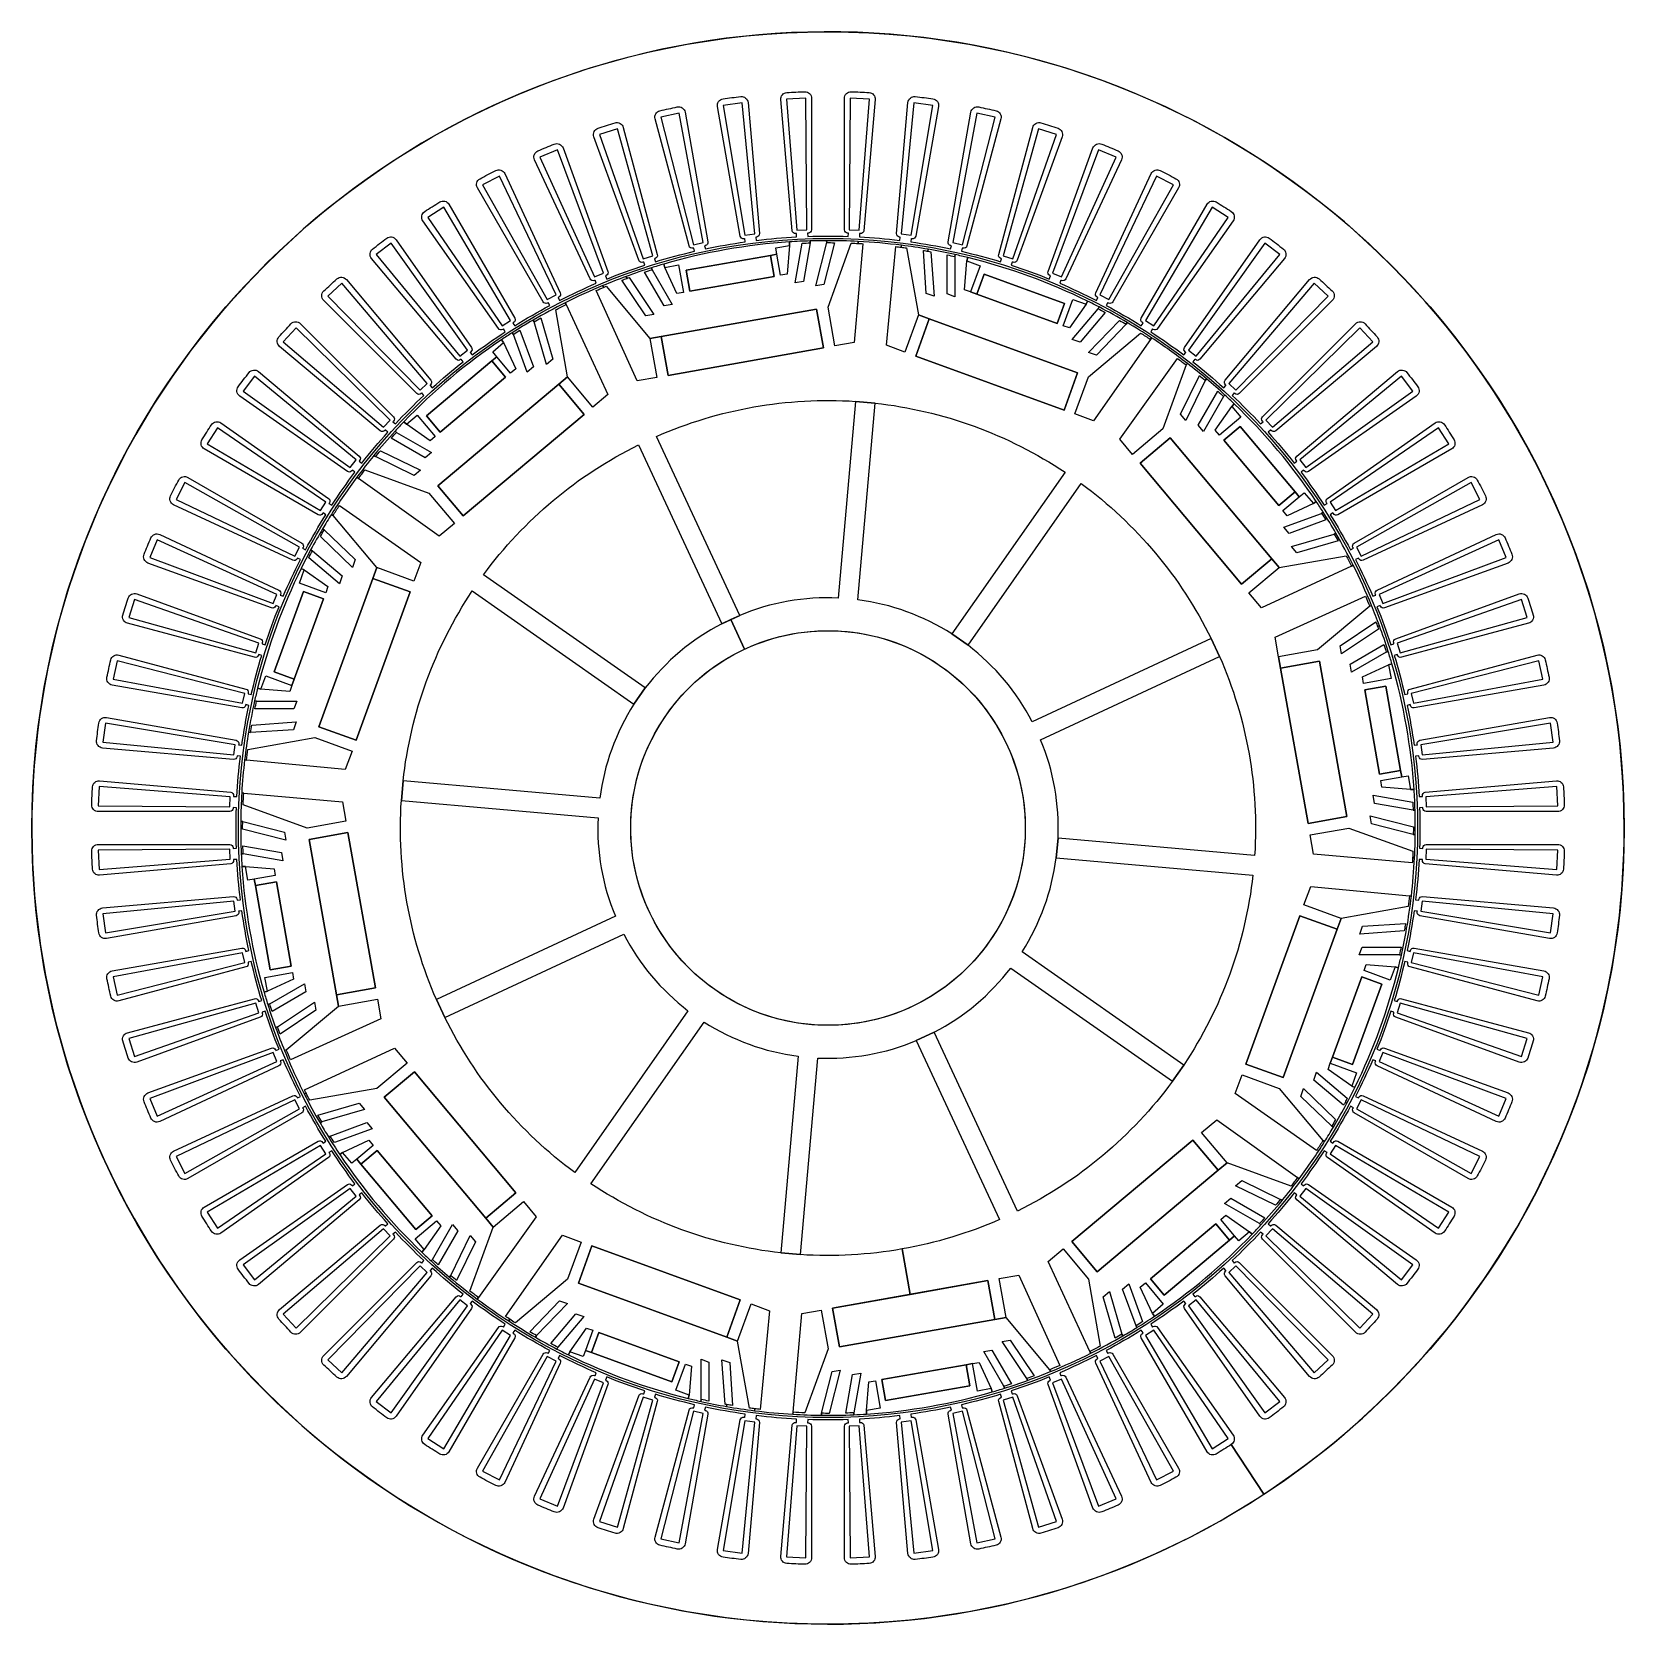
# Model space of a CAD drawing. Extents: x -121 to 121, y -121 to 121.
import ezdxf

# ---------------------------------------------------------------- set-up
doc = ezdxf.new("R2010")
doc.units = 0
doc.layers.add('BMWI3_GEOMETRY', color=10, linetype='CONTINUOUS')

msp = doc.modelspace()

# ---------------------------------------------------------------- linework, layer by layer
at = {"layer": 'BMWI3_GEOMETRY'}
for points in [[(121.05, 0, 3.95146), (66.27, -101.3), (61.32, -93.73), (61.32, -93.73, -0.006048), (59.03, -95.18, -0.423481), (57.64, -94.83), (47.64, -77.52, -0.404589), (47.81, -76.84, 0.000317), (47.91, -76.78), (47.64, -76.36, -0.017096), (42.31, -79.43), (42.54, -79.88, 0.000317), (42.64, -79.82, -0.404589), (43.31, -80.02), (53.31, -97.33, -0.423481), (52.91, -98.71, -0.006048), (50.51, -99.96, -0.423481), (49.15, -99.49), (40.7, -81.37, -0.404589), (40.93, -80.72, 0.000317), (41.03, -80.66), (40.8, -80.22, -0.017096), (35.23, -82.82), (35.42, -83.28, 0.000317), (35.52, -83.24, -0.404589), (36.17, -83.49), (44.62, -101.61, -0.423481), (44.11, -102.95, -0.006048), (41.61, -103.99, -0.423481), (40.29, -103.4), (33.46, -84.61, -0.404589), (33.74, -83.98, 0.000317), (33.85, -83.93), (33.65, -83.47, -0.017096), (27.87, -85.58), (28.02, -86.05, 0.000317), (28.13, -86.02, -0.404589), (28.76, -86.32), (35.6, -105.11, -0.423481), (34.97, -106.4, -0.006048), (32.38, -107.22, -0.423481), (31.13, -106.52), (25.95, -87.2, -0.404589), (26.29, -86.6, 0.000317), (26.4, -86.56), (26.25, -86.09, -0.017096), (20.31, -87.68), (20.42, -88.17, 0.000317), (20.53, -88.14, -0.404589), (21.12, -88.5), (26.3, -107.81, -0.423481), (25.56, -109.04, -0.006048), (22.92, -109.63, -0.423481), (21.73, -108.83), (18.26, -89.13, -0.404589), (18.64, -88.56, 0.000317), (18.76, -88.53), (18.65, -88.05, -0.017096), (12.59, -89.12), (12.65, -89.61, 0.000317), (12.77, -89.59, -0.404589), (13.33, -90), (16.8, -109.69, -0.423481), (15.96, -110.86, -0.006048), (13.27, -111.21, -0.423481), (12.16, -110.3), (10.42, -90.39, -0.404589), (10.86, -89.85, 0.000317), (10.97, -89.83), (10.9, -89.34, -0.017096), (4.77, -89.87), (4.8, -90.37, 0.000317), (4.91, -90.37, -0.404589), (5.44, -90.82), (7.18, -110.74, -0.423481), (6.24, -111.83, -0.006048), (3.53, -111.94, -0.423481), (2.5, -110.94), (2.5, -90.95, -0.404589), (2.98, -90.45, 0.000317), (3.1, -90.45), (3.08, -89.95, -0.017096), (-3.08, -89.95), (-3.1, -90.45, 0.000317), (-2.98, -90.45, -0.404589), (-2.5, -90.95), (-2.5, -110.94, -0.423481), (-3.53, -111.94, -0.006048), (-6.24, -111.83, -0.423481), (-7.18, -110.74), (-5.44, -90.82, -0.404589), (-4.91, -90.37, 0.000317), (-4.8, -90.37), (-4.77, -89.87, -0.017096), (-10.9, -89.34), (-10.97, -89.83, 0.000317), (-10.86, -89.85, -0.404589), (-10.42, -90.39), (-12.16, -110.3, -0.423481), (-13.27, -111.21, -0.006048), (-15.96, -110.86, -0.423481), (-16.8, -109.69), (-13.33, -90, -0.404589), (-12.77, -89.59, 0.000317), (-12.65, -89.61), (-12.59, -89.12, -0.017096), (-18.65, -88.05), (-18.76, -88.53, 0.000317), (-18.64, -88.56, -0.404589), (-18.26, -89.13), (-21.73, -108.83, -0.423481), (-22.92, -109.63, -0.006048), (-25.56, -109.04, -0.423481), (-26.3, -107.81), (-21.12, -88.5, -0.404589), (-20.53, -88.14, 0.000317), (-20.42, -88.17), (-20.31, -87.68, -0.017096), (-26.25, -86.09), (-26.4, -86.56, 0.000317), (-26.29, -86.6, -0.404589), (-25.95, -87.2), (-31.13, -106.52, -0.423481), (-32.38, -107.22, -0.006048), (-34.97, -106.4, -0.423481), (-35.6, -105.11), (-28.76, -86.32, -0.404589), (-28.13, -86.02, 0.000317), (-28.02, -86.05), (-27.87, -85.58, -0.017096), (-33.65, -83.47), (-33.85, -83.93, 0.000317), (-33.74, -83.98, -0.404589), (-33.46, -84.61), (-40.29, -103.4, -0.423481), (-41.61, -103.99, -0.006048), (-44.11, -102.95, -0.423481), (-44.62, -101.61), (-36.17, -83.49, -0.404589), (-35.52, -83.24, 0.000317), (-35.42, -83.28), (-35.23, -82.82, -0.017096), (-40.8, -80.22), (-41.03, -80.66, 0.000317), (-40.93, -80.72, -0.404589), (-40.7, -81.37), (-49.15, -99.49, -0.423481), (-50.51, -99.96, -0.006048), (-52.91, -98.71, -0.423481), (-53.31, -97.33), (-43.31, -80.02, -0.404589), (-42.64, -79.82, 0.000317), (-42.54, -79.88), (-42.31, -79.43, -0.017096), (-47.64, -76.36), (-47.91, -76.78, 0.000317), (-47.81, -76.84, -0.404589), (-47.64, -77.52), (-57.64, -94.83, -0.423481), (-59.03, -95.18, -0.006048), (-61.32, -93.73, -0.423481), (-61.59, -92.31), (-50.12, -75.94, -0.404589), (-49.44, -75.8, 0.000317), (-49.34, -75.87), (-49.07, -75.45, -0.017096), (-54.11, -71.92), (-54.42, -72.31, 0.000317), (-54.32, -72.38, -0.404589), (-54.21, -73.07), (-65.68, -89.45, -0.423481), (-67.1, -89.67, -0.006048), (-69.25, -88.02, -0.423481), (-69.4, -86.6), (-56.55, -71.28, -0.404589), (-55.86, -71.21, 0.000317), (-55.76, -71.28), (-55.46, -70.88, -0.017096), (-60.17, -66.93), (-60.51, -67.29, 0.000317), (-60.43, -67.37, -0.404589), (-60.38, -68.07), (-73.23, -83.38, -0.423481), (-74.66, -83.48, -0.006048), (-76.66, -81.65, -0.423481), (-76.68, -80.22), (-62.54, -66.08, -0.404589), (-61.85, -66.07, 0.000317), (-61.76, -66.15), (-61.43, -65.78, -0.017096), (-65.78, -61.43), (-66.15, -61.76, 0.000317), (-66.07, -61.85, -0.404589), (-66.08, -62.54), (-80.22, -76.68, -0.423481), (-81.65, -76.66, -0.006048), (-83.48, -74.66, -0.423481), (-83.38, -73.23), (-68.07, -60.38, -0.404589), (-67.37, -60.43, 0.000317), (-67.29, -60.51), (-66.93, -60.17, -0.017096), (-70.88, -55.46), (-71.28, -55.76, 0.000317), (-71.21, -55.86, -0.404589), (-71.28, -56.55), (-86.6, -69.4, -0.423481), (-88.02, -69.25, -0.006048), (-89.67, -67.1, -0.423481), (-89.45, -65.68), (-73.07, -54.21, -0.404589), (-72.38, -54.32, 0.000317), (-72.31, -54.42), (-71.92, -54.11, -0.017096), (-75.45, -49.07), (-75.87, -49.34, 0.000317), (-75.8, -49.44, -0.404589), (-75.94, -50.12), (-92.31, -61.59, -0.423481), (-93.73, -61.32, -0.006048), (-95.18, -59.03, -0.423481), (-94.83, -57.64), (-77.52, -47.64, -0.404589), (-76.84, -47.81, 0.000317), (-76.78, -47.91), (-76.36, -47.64, -0.017096), (-79.43, -42.31), (-79.88, -42.54, 0.000317), (-79.82, -42.64, -0.404589), (-80.02, -43.31), (-97.33, -53.31, -0.423481), (-98.71, -52.91, -0.006048), (-99.96, -50.51, -0.423481), (-99.49, -49.15), (-81.37, -40.7, -0.404589), (-80.72, -40.93, 0.000317), (-80.66, -41.03), (-80.22, -40.8, -0.017096), (-82.82, -35.23), (-83.28, -35.42, 0.000317), (-83.24, -35.52, -0.404589), (-83.49, -36.17), (-101.61, -44.62, -0.423481), (-102.95, -44.11, -0.006048), (-103.99, -41.61, -0.423481), (-103.4, -40.29), (-84.61, -33.46, -0.404589), (-83.98, -33.74, 0.000317), (-83.93, -33.85), (-83.47, -33.65, -0.017096), (-85.58, -27.87), (-86.05, -28.02, 0.000317), (-86.02, -28.13, -0.404589), (-86.32, -28.76), (-105.11, -35.6, -0.423481), (-106.4, -34.97, -0.006048), (-107.22, -32.38, -0.423481), (-106.52, -31.13), (-87.2, -25.95, -0.404589), (-86.6, -26.29, 0.000317), (-86.56, -26.4), (-86.09, -26.25, -0.017096), (-87.68, -20.31), (-88.17, -20.42, 0.000317), (-88.14, -20.53, -0.404589), (-88.5, -21.12), (-107.81, -26.3, -0.423481), (-109.04, -25.56, -0.006048), (-109.63, -22.92, -0.423481), (-108.83, -21.73), (-89.13, -18.26, -0.404589), (-88.56, -18.64, 0.000317), (-88.53, -18.76), (-88.05, -18.65, -0.017096), (-89.12, -12.59), (-89.61, -12.65, 0.000317), (-89.59, -12.77, -0.404589), (-90, -13.33), (-109.69, -16.8, -0.423481), (-110.86, -15.96, -0.006048), (-111.21, -13.27, -0.423481), (-110.3, -12.16), (-90.39, -10.42, -0.404589), (-89.85, -10.86, 0.000317), (-89.83, -10.97), (-89.34, -10.9, -0.017096), (-89.87, -4.77), (-90.37, -4.8, 0.000317), (-90.37, -4.91, -0.404589), (-90.82, -5.44), (-110.74, -7.18, -0.423481), (-111.83, -6.24, -0.006048), (-111.94, -3.53, -0.423481), (-110.94, -2.5), (-90.95, -2.5, -0.404589), (-90.45, -2.98, 0.000317), (-90.45, -3.1), (-89.95, -3.08, -0.017096), (-89.95, 3.08), (-90.45, 3.1, 0.000317), (-90.45, 2.98, -0.404589), (-90.95, 2.5), (-110.94, 2.5, -0.423481), (-111.94, 3.53, -0.006048), (-111.83, 6.24, -0.423481), (-110.74, 7.18), (-90.82, 5.44, -0.404589), (-90.37, 4.91, 0.000317), (-90.37, 4.8), (-89.87, 4.77, -0.017096), (-89.34, 10.9), (-89.83, 10.97, 0.000317), (-89.85, 10.86, -0.404589), (-90.39, 10.42), (-110.3, 12.16, -0.423481), (-111.21, 13.27, -0.006048), (-110.86, 15.96, -0.423481), (-109.69, 16.8), (-90, 13.33, -0.404589), (-89.59, 12.77, 0.000317), (-89.61, 12.65), (-89.12, 12.59, -0.017096), (-88.05, 18.65), (-88.53, 18.76, 0.000317), (-88.56, 18.64, -0.404589), (-89.13, 18.26), (-108.83, 21.73, -0.423481), (-109.63, 22.92, -0.006048), (-109.04, 25.56, -0.423481), (-107.81, 26.3), (-88.5, 21.12, -0.404589), (-88.14, 20.53, 0.000317), (-88.17, 20.42), (-87.68, 20.31, -0.017096), (-86.09, 26.25), (-86.56, 26.4, 0.000317), (-86.6, 26.29, -0.404589), (-87.2, 25.95), (-106.52, 31.13, -0.423481), (-107.22, 32.38, -0.006048), (-106.4, 34.97, -0.423481), (-105.11, 35.6), (-86.32, 28.76, -0.404589), (-86.02, 28.13, 0.000317), (-86.05, 28.02), (-85.58, 27.87, -0.017096), (-83.47, 33.65), (-83.93, 33.85, 0.000317), (-83.98, 33.74, -0.404589), (-84.61, 33.46), (-103.4, 40.29, -0.423481), (-103.99, 41.61, -0.006048), (-102.95, 44.11, -0.423481), (-101.61, 44.62), (-83.49, 36.17, -0.404589), (-83.24, 35.52, 0.000317), (-83.28, 35.42), (-82.82, 35.23, -0.017096), (-80.22, 40.8), (-80.66, 41.03, 0.000317), (-80.72, 40.93, -0.404589), (-81.37, 40.7), (-99.49, 49.15, -0.423481), (-99.96, 50.51, -0.006048), (-98.71, 52.91, -0.423481), (-97.33, 53.31), (-80.02, 43.31, -0.404589), (-79.82, 42.64, 0.000317), (-79.88, 42.54), (-79.43, 42.31, -0.017096), (-76.36, 47.64), (-76.78, 47.91, 0.000317), (-76.84, 47.81, -0.404589), (-77.52, 47.64), (-94.83, 57.64, -0.423481), (-95.18, 59.03, -0.006048), (-93.73, 61.32, -0.423481), (-92.31, 61.59), (-75.94, 50.12, -0.404589), (-75.8, 49.44, 0.000317), (-75.87, 49.34), (-75.45, 49.07, -0.017096), (-71.92, 54.11), (-72.31, 54.42, 0.000317), (-72.38, 54.32, -0.404589), (-73.07, 54.21), (-89.45, 65.68, -0.423481), (-89.67, 67.1, -0.006048), (-88.02, 69.25, -0.423481), (-86.6, 69.4), (-71.28, 56.55, -0.404589), (-71.21, 55.86, 0.000317), (-71.28, 55.76), (-70.88, 55.46, -0.017096), (-66.93, 60.17), (-67.29, 60.51, 0.000317), (-67.37, 60.43, -0.404589), (-68.07, 60.38), (-83.38, 73.23, -0.423481), (-83.48, 74.66, -0.006048), (-81.65, 76.66, -0.423481), (-80.22, 76.68), (-66.08, 62.54, -0.404589), (-66.07, 61.85, 0.000317), (-66.15, 61.76), (-65.78, 61.43, -0.017096), (-61.43, 65.78), (-61.76, 66.15, 0.000317), (-61.85, 66.07, -0.404589), (-62.54, 66.08), (-76.68, 80.22, -0.423481), (-76.66, 81.65, -0.006048), (-74.66, 83.48, -0.423481), (-73.23, 83.38), (-60.38, 68.07, -0.404589), (-60.43, 67.37, 0.000317), (-60.51, 67.29), (-60.17, 66.93, -0.017096), (-55.46, 70.88), (-55.76, 71.28, 0.000317), (-55.86, 71.21, -0.404589), (-56.55, 71.28), (-69.4, 86.6, -0.423481), (-69.25, 88.02, -0.006048), (-67.1, 89.67, -0.423481), (-65.68, 89.45), (-54.21, 73.07, -0.404589), (-54.32, 72.38, 0.000317), (-54.42, 72.31), (-54.11, 71.92, -0.017096), (-49.07, 75.45), (-49.34, 75.87, 0.000317), (-49.44, 75.8, -0.404589), (-50.12, 75.94), (-61.59, 92.31, -0.423481), (-61.32, 93.73, -0.006048), (-59.03, 95.18, -0.423481), (-57.64, 94.83), (-47.64, 77.52, -0.404589), (-47.81, 76.84, 0.000317), (-47.91, 76.78), (-47.64, 76.36, -0.017096), (-42.31, 79.43), (-42.54, 79.88, 0.000317), (-42.64, 79.82, -0.404589), (-43.31, 80.02), (-53.31, 97.33, -0.423481), (-52.91, 98.71, -0.006048), (-50.51, 99.96, -0.423481), (-49.15, 99.49), (-40.7, 81.37, -0.404589), (-40.93, 80.72, 0.000317), (-41.03, 80.66), (-40.8, 80.22, -0.017096), (-35.23, 82.82), (-35.42, 83.28, 0.000317), (-35.52, 83.24, -0.404589), (-36.17, 83.49), (-44.62, 101.61, -0.423481), (-44.11, 102.95, -0.006048), (-41.61, 103.99, -0.423481), (-40.29, 103.4), (-33.46, 84.61, -0.404589), (-33.74, 83.98, 0.000317), (-33.85, 83.93), (-33.65, 83.47, -0.017096), (-27.87, 85.58), (-28.02, 86.05, 0.000317), (-28.13, 86.02, -0.404589), (-28.76, 86.32), (-35.6, 105.11, -0.423481), (-34.97, 106.4, -0.006048), (-32.38, 107.22, -0.423481), (-31.13, 106.52), (-25.95, 87.2, -0.404589), (-26.29, 86.6, 0.000317), (-26.4, 86.56), (-26.25, 86.09, -0.017096), (-20.31, 87.68), (-20.42, 88.17, 0.000317), (-20.53, 88.14, -0.404589), (-21.12, 88.5), (-26.3, 107.81, -0.423481), (-25.56, 109.04, -0.006048), (-22.92, 109.63, -0.423481), (-21.73, 108.83), (-18.26, 89.13, -0.404589), (-18.64, 88.56, 0.000317), (-18.76, 88.53), (-18.65, 88.05, -0.017096), (-12.59, 89.12), (-12.65, 89.61, 0.000317), (-12.77, 89.59, -0.404589), (-13.33, 90), (-16.8, 109.69, -0.423481), (-15.96, 110.86, -0.006048), (-13.27, 111.21, -0.423481), (-12.16, 110.3), (-10.42, 90.39, -0.404589), (-10.86, 89.85, 0.000317), (-10.97, 89.83), (-10.9, 89.34, -0.017096), (-4.77, 89.87), (-4.8, 90.37, 0.000317), (-4.91, 90.37, -0.404589), (-5.44, 90.82), (-7.18, 110.74, -0.423481), (-6.24, 111.83, -0.006048), (-3.53, 111.94, -0.423481), (-2.5, 110.94), (-2.5, 90.95, -0.404589), (-2.98, 90.45, 0.000317), (-3.1, 90.45), (-3.08, 89.95, -0.017096), (3.08, 89.95), (3.1, 90.45, 0.000317), (2.98, 90.45, -0.404589), (2.5, 90.95), (2.5, 110.94, -0.423481), (3.53, 111.94, -0.006048), (6.24, 111.83, -0.423481), (7.18, 110.74), (5.44, 90.82, -0.404589), (4.91, 90.37, 0.000317), (4.8, 90.37), (4.77, 89.87, -0.017096), (10.9, 89.34), (10.97, 89.83, 0.000317), (10.86, 89.85, -0.404589), (10.42, 90.39), (12.16, 110.3, -0.423481), (13.27, 111.21, -0.006048), (15.96, 110.86, -0.423481), (16.8, 109.69), (13.33, 90, -0.404589), (12.77, 89.59, 0.000317), (12.65, 89.61), (12.59, 89.12, -0.017096), (18.65, 88.05), (18.76, 88.53, 0.000317), (18.64, 88.56, -0.404589), (18.26, 89.13), (21.73, 108.83, -0.423481), (22.92, 109.63, -0.006048), (25.56, 109.04, -0.423481), (26.3, 107.81), (21.12, 88.5, -0.404589), (20.53, 88.14, 0.000317), (20.42, 88.17), (20.31, 87.68, -0.017096), (26.25, 86.09), (26.4, 86.56, 0.000317), (26.29, 86.6, -0.404589), (25.95, 87.2), (31.13, 106.52, -0.423481), (32.38, 107.22, -0.006048), (34.97, 106.4, -0.423481), (35.6, 105.11), (28.76, 86.32, -0.404589), (28.13, 86.02, 0.000317), (28.02, 86.05), (27.87, 85.58, -0.017096), (33.65, 83.47), (33.85, 83.93, 0.000317), (33.74, 83.98, -0.404589), (33.46, 84.61), (40.29, 103.4, -0.423481), (41.61, 103.99, -0.006048), (44.11, 102.95, -0.423481), (44.62, 101.61), (36.17, 83.49, -0.404589), (35.52, 83.24, 0.000317), (35.42, 83.28), (35.23, 82.82, -0.017096), (40.8, 80.22), (41.03, 80.66, 0.000317), (40.93, 80.72, -0.404589), (40.7, 81.37), (49.15, 99.49, -0.423481), (50.51, 99.96, -0.006048), (52.91, 98.71, -0.423481), (53.31, 97.33), (43.31, 80.02, -0.404589), (42.64, 79.82, 0.000317), (42.54, 79.88), (42.31, 79.43, -0.017096), (47.64, 76.36), (47.91, 76.78, 0.000317), (47.81, 76.84, -0.404589), (47.64, 77.52), (57.64, 94.83, -0.423481), (59.03, 95.18, -0.006048), (61.32, 93.73, -0.423481), (61.59, 92.31), (50.12, 75.94, -0.404589), (49.44, 75.8, 0.000317), (49.34, 75.87), (49.07, 75.45, -0.017096), (54.11, 71.92), (54.42, 72.31, 0.000317), (54.32, 72.38, -0.404589), (54.21, 73.07), (65.68, 89.45, -0.423481), (67.1, 89.67, -0.006048), (69.25, 88.02, -0.423481), (69.4, 86.6), (56.55, 71.28, -0.404589), (55.86, 71.21, 0.000317), (55.76, 71.28), (55.46, 70.88, -0.017096), (60.17, 66.93), (60.51, 67.29, 0.000317), (60.43, 67.37, -0.404589), (60.38, 68.07), (73.23, 83.38, -0.423481), (74.66, 83.48, -0.006048), (76.66, 81.65, -0.423481), (76.68, 80.22), (62.54, 66.08, -0.404589), (61.85, 66.07, 0.000317), (61.76, 66.15), (61.43, 65.78, -0.017096), (65.78, 61.43), (66.15, 61.76, 0.000317), (66.07, 61.85, -0.404589), (66.08, 62.54), (80.22, 76.68, -0.423481), (81.65, 76.66, -0.006048), (83.48, 74.66, -0.423481), (83.38, 73.23), (68.07, 60.38, -0.404589), (67.37, 60.43, 0.000317), (67.29, 60.51), (66.93, 60.17, -0.017096), (70.88, 55.46), (71.28, 55.76, 0.000317), (71.21, 55.86, -0.404589), (71.28, 56.55), (86.6, 69.4, -0.423481), (88.02, 69.25, -0.006048), (89.67, 67.1, -0.423481), (89.45, 65.68), (73.07, 54.21, -0.404589), (72.38, 54.32, 0.000317), (72.31, 54.42), (71.92, 54.11, -0.017096), (75.45, 49.07), (75.87, 49.34, 0.000317), (75.8, 49.44, -0.404589), (75.94, 50.12), (92.31, 61.59, -0.423481), (93.73, 61.32, -0.006048), (95.18, 59.03, -0.423481), (94.83, 57.64), (77.52, 47.64, -0.404589), (76.84, 47.81, 0.000317), (76.78, 47.91), (76.36, 47.64, -0.017096), (79.43, 42.31), (79.88, 42.54, 0.000317), (79.82, 42.64, -0.404589), (80.02, 43.31), (97.33, 53.31, -0.423481), (98.71, 52.91, -0.006048), (99.96, 50.51, -0.423481), (99.49, 49.15), (81.37, 40.7, -0.404589), (80.72, 40.93, 0.000317), (80.66, 41.03), (80.22, 40.8, -0.017096), (82.82, 35.23), (83.28, 35.42, 0.000317), (83.24, 35.52, -0.404589), (83.49, 36.17), (101.61, 44.62, -0.423481), (102.95, 44.11, -0.006048), (103.99, 41.61, -0.423481), (103.4, 40.29), (84.61, 33.46, -0.404589), (83.98, 33.74, 0.000317), (83.93, 33.85), (83.47, 33.65, -0.017096), (85.58, 27.87), (86.05, 28.02, 0.000317), (86.02, 28.13, -0.404589), (86.32, 28.76), (105.11, 35.6, -0.423481), (106.4, 34.97, -0.006048), (107.22, 32.38, -0.423481), (106.52, 31.13), (87.2, 25.95, -0.404589), (86.6, 26.29, 0.000317), (86.56, 26.4), (86.09, 26.25, -0.017096), (87.68, 20.31), (88.17, 20.42, 0.000317), (88.14, 20.53, -0.404589), (88.5, 21.12), (107.81, 26.3, -0.423481), (109.04, 25.56, -0.006048), (109.63, 22.92, -0.423481), (108.83, 21.73), (89.13, 18.26, -0.404589), (88.56, 18.64, 0.000317), (88.53, 18.76), (88.05, 18.65, -0.017096), (89.12, 12.59), (89.61, 12.65, 0.000317), (89.59, 12.77, -0.404589), (90, 13.33), (109.69, 16.8, -0.423481), (110.86, 15.96, -0.006048), (111.21, 13.27, -0.423481), (110.3, 12.16), (90.39, 10.42, -0.404589), (89.85, 10.86, 0.000317), (89.83, 10.97), (89.34, 10.9, -0.017096), (89.87, 4.77), (90.37, 4.8, 0.000317), (90.37, 4.91, -0.404589), (90.82, 5.44), (110.74, 7.18, -0.423481), (111.83, 6.24, -0.006048), (111.94, 3.53, -0.423481), (110.94, 2.5), (90.95, 2.5, -0.404589), (90.45, 2.98, 0.000317), (90.45, 3.1), (89.95, 3.08, -0.017096), (89.95, -3.08), (90.45, -3.1, 0.000317), (90.45, -2.98, -0.404589), (90.95, -2.5), (110.94, -2.5, -0.423481), (111.94, -3.53, -0.006048), (111.83, -6.24, -0.423481), (110.74, -7.18), (90.82, -5.44, -0.404589), (90.37, -4.91, 0.000317), (90.37, -4.8), (89.87, -4.77, -0.017096), (89.34, -10.9), (89.83, -10.97, 0.000317), (89.85, -10.86, -0.404589), (90.39, -10.42), (110.3, -12.16, -0.423481), (111.21, -13.27, -0.006048), (110.86, -15.96, -0.423481), (109.69, -16.8), (90, -13.33, -0.404589), (89.59, -12.77, 0.000317), (89.61, -12.65), (89.12, -12.59, -0.017096), (88.05, -18.65), (88.53, -18.76, 0.000317), (88.56, -18.64, -0.404589), (89.13, -18.26), (108.83, -21.73, -0.423481), (109.63, -22.92, -0.006048), (109.04, -25.56, -0.423481), (107.81, -26.3), (88.5, -21.12, -0.404589), (88.14, -20.53, 0.000317), (88.17, -20.42), (87.68, -20.31, -0.017096), (86.09, -26.25), (86.56, -26.4, 0.000317), (86.6, -26.29, -0.404589), (87.2, -25.95), (106.52, -31.13, -0.423481), (107.22, -32.38, -0.006048), (106.4, -34.97, -0.423481), (105.11, -35.6), (86.32, -28.76, -0.404589), (86.02, -28.13, 0.000317), (86.05, -28.02), (85.58, -27.87, -0.017096), (83.47, -33.65), (83.93, -33.85, 0.000317), (83.98, -33.74, -0.404589), (84.61, -33.46), (103.4, -40.29, -0.423481), (103.99, -41.61, -0.006048), (102.95, -44.11, -0.423481), (101.61, -44.62), (83.49, -36.17, -0.404589), (83.24, -35.52, 0.000317), (83.28, -35.42), (82.82, -35.23, -0.017096), (80.22, -40.8), (80.66, -41.03, 0.000317), (80.72, -40.93, -0.404589), (81.37, -40.7), (99.49, -49.15, -0.423481), (99.96, -50.51, -0.006048), (98.71, -52.91, -0.423481), (97.33, -53.31), (80.02, -43.31, -0.404589), (79.82, -42.64, 0.000317), (79.88, -42.54), (79.43, -42.31, -0.017096), (76.36, -47.64), (76.78, -47.91, 0.000317), (76.84, -47.81, -0.404589), (77.52, -47.64), (94.83, -57.64, -0.423481), (95.18, -59.03, -0.006048), (93.73, -61.32, -0.423481), (92.31, -61.59), (75.94, -50.12, -0.404589), (75.8, -49.44, 0.000317), (75.87, -49.34), (75.45, -49.07, -0.017096), (71.92, -54.11), (72.31, -54.42, 0.000317), (72.38, -54.32, -0.404589), (73.07, -54.21), (89.45, -65.68, -0.423481), (89.67, -67.1, -0.006048), (88.02, -69.25, -0.423481), (86.6, -69.4), (71.28, -56.55, -0.404589), (71.21, -55.86, 0.000317), (71.28, -55.76), (70.88, -55.46, -0.017096), (66.93, -60.17), (67.29, -60.51, 0.000317), (67.37, -60.43, -0.404589), (68.07, -60.38), (83.38, -73.23, -0.423481), (83.48, -74.66, -0.006048), (81.65, -76.66, -0.423481), (80.22, -76.68), (66.08, -62.54, -0.404589), (66.07, -61.85, 0.000317), (66.15, -61.76), (65.78, -61.43, -0.017096), (61.43, -65.78), (61.76, -66.15, 0.000317), (61.85, -66.07, -0.404589), (62.54, -66.08), (76.68, -80.22, -0.423481), (76.66, -81.65, -0.006048), (74.66, -83.48, -0.423481), (73.23, -83.38), (60.38, -68.07, -0.404589), (60.43, -67.37, 0.000317), (60.51, -67.29), (60.17, -66.93, -0.017096), (55.46, -70.88), (55.76, -71.28, 0.000317), (55.86, -71.21, -0.404589), (56.55, -71.28), (69.4, -86.6, -0.423481), (69.25, -88.02, -0.006048), (67.1, -89.67, -0.423481), (65.68, -89.45), (54.21, -73.07, -0.404589), (54.32, -72.38, 0.000317), (54.42, -72.31), (54.11, -71.92, -0.017096), (49.07, -75.45), (49.34, -75.87, 0.000317), (49.44, -75.8, -0.404589), (50.12, -75.94), (61.59, -92.31, -0.423481), (61.32, -93.73), (66.27, -101.3, 0.253071), (121.05, 0)], [(89.3, 0, 0.00761), (89.26, 2.72), (88.96, 2.71), (83.11, 3.74), (82.9, 4.97), (88.91, 3.91, -0.003375), (88.96, 2.71), (89.26, 2.72, 0.008826), (89.11, 5.87), (88.58, 5.83), (84.2, 6.22), (84.03, 7.2), (87.23, 7.76), (87.05, 8.75), (83.85, 8.19), (81.6, 20.99), (84.8, 21.55), (87.05, 8.75), (87.23, 7.76), (88.21, 7.94), (88.58, 5.83), (89.11, 5.87, 0.054449), (85.74, 24.96), (85.24, 24.82), (85.61, 22.71), (81.42, 21.97), (81.25, 22.96), (85.24, 24.82), (85.74, 24.96, 0.005451), (85.18, 26.83), (84.89, 26.74), (79.6, 23.68), (79.38, 24.91), (84.52, 27.88, -0.003375), (84.89, 26.74), (85.18, 26.83, 0.011534), (83.85, 30.73), (83.57, 30.62, -0.001124), (83.7, 30.25), (78.09, 26.46), (77.87, 27.69), (83.3, 31.35, -0.002178), (83.57, 30.62), (83.85, 30.73, 0.009389), (82.63, 33.85), (82.36, 33.74), (74.43, 27.09), (68.52, 26.04), (68.82, 24.32), (74.73, 25.36), (78.9, 1.73), (72.99, 0.68), (68.82, 24.32), (68.52, 26.04), (68, 29), (81.72, 35.25, -0.004618), (82.36, 33.74), (82.63, 33.85, 0.01878), (79.86, 39.96), (79.59, 39.82), (65.92, 33.45), (63.99, 35.75), (68.59, 39.6), (67.46, 40.94), (62.87, 37.09), (47.44, 55.47), (52.04, 59.33), (67.46, 40.94), (68.59, 39.6), (78.78, 41.4, -0.00498), (79.59, 39.82), (79.86, 39.96, 0.015494), (77.23, 44.83), (76.97, 44.68, -0.003302), (77.56, 43.66), (71.27, 41.85), (70.47, 42.81), (76.97, 44.68), (77.23, 44.83, 0.010409), (75.3, 48), (75.05, 47.84, -0.003375), (75.69, 46.83), (70.11, 44.8), (69.31, 45.75), (75.05, 47.84), (75.3, 48, 0.005451), (74.24, 49.63), (73.8, 49.34), (69.81, 47.48), (69.17, 48.25), (71.66, 50.34), (71.02, 51.1), (68.53, 49.01), (60.17, 58.97), (62.66, 61.06), (71.02, 51.1), (71.66, 50.34), (72.42, 50.98), (73.8, 49.34), (74.24, 49.63, 0.054449), (61.77, 64.49), (61.41, 64.11), (62.78, 62.47), (59.53, 59.74), (58.88, 60.51), (61.41, 64.11), (61.77, 64.49, 0.005451), (60.35, 65.82), (60.15, 65.6), (57.09, 60.31), (56.29, 61.26), (59.26, 66.41, -0.003375), (60.15, 65.6), (60.35, 65.82, 0.010409), (57.56, 68.28), (57.36, 68.05), (54.4, 61.96), (53.59, 62.92), (56.46, 68.8, -0.003302), (57.36, 68.05), (57.56, 68.28, 0.010513), (54.64, 70.63), (54.45, 70.4), (50.91, 60.67), (46.32, 56.81), (44.39, 59.11), (53.14, 71.39, -0.004618), (54.45, 70.4), (54.64, 70.63, 0.01878), (49.18, 74.54), (49.02, 74.29), (40.37, 61.93), (37.55, 62.96), (39.6, 68.59), (47.53, 75.25, -0.00498), (49.02, 74.29), (49.18, 74.54, 0.012191), (45.49, 76.84), (45.34, 76.59), (40.8, 71.88), (39.62, 72.31), (44.32, 77.18, -0.003302), (45.34, 76.59), (45.49, 76.84, 0.013712), (41.21, 79.22), (41.07, 78.96, -0.003375), (42.13, 78.39), (38.32, 73.85), (37.14, 74.28), (41.07, 78.96), (41.21, 79.22, 0.005451), (39.47, 80.1), (39.24, 79.63), (36.72, 76.03), (35.78, 76.37), (37.23, 80.36), (39.24, 79.63), (39.47, 80.1, 0.054449), (21.25, 86.73), (21.13, 86.22), (23.14, 85.49), (21.68, 81.5), (22.62, 81.16), (23.73, 84.21), (35.95, 79.77), (34.84, 76.71), (22.62, 81.16), (21.68, 81.5), (20.74, 81.84), (21.13, 86.22), (21.25, 86.73, 0.005451), (19.35, 87.18), (19.29, 86.88), (19.29, 80.77), (18.11, 81.2), (18.11, 87.14, -0.003375), (19.29, 86.88), (19.35, 87.18, 0.01172), (15.25, 87.99), (15.2, 87.69, -0.00131), (15.66, 87.61), (16.13, 80.86), (14.95, 81.29), (14.5, 87.81, -0.001992), (15.2, 87.69), (15.25, 87.99, 0.011582), (11.16, 88.6), (11.12, 88.3, -0.002378), (11.96, 88.19), (13.76, 78), (15.4, 77.4), (37.95, 69.19), (35.9, 63.55), (13.35, 71.76), (15.4, 77.4), (13.76, 78), (11.7, 72.36), (8.89, 73.39), (10.33, 88.4, -0.00224), (11.12, 88.3), (11.16, 88.6, 0.018442), (4.6, 89.18), (4.58, 88.88, -0.002041), (5.31, 88.84), (3.99, 73.81), (1.04, 73.29), (0, 79.2), (3.54, 88.93, -0.002939), (4.58, 88.88), (4.6, 89.18, 0.013453), (-0.21, 89.3), (-0.2, 89, -0.003302), (0.97, 88.99), (-0.61, 82.65), (-1.84, 82.43), (-0.2, 89), (-0.21, 89.3, 0.007034), (-2.72, 89.26), (-2.71, 88.96), (-3.74, 83.11), (-4.97, 82.9), (-3.91, 88.91, -0.003375), (-2.71, 88.96), (-2.72, 89.26, 0.008826), (-5.87, 89.11), (-5.83, 88.58), (-6.22, 84.2), (-7.2, 84.03), (-7.76, 87.23), (-8.75, 87.05), (-8.19, 83.85), (-20.99, 81.6), (-21.55, 84.8), (-8.75, 87.05), (-7.76, 87.23), (-7.94, 88.21), (-5.83, 88.58), (-5.87, 89.11, 0.054449), (-24.96, 85.74), (-24.82, 85.24), (-22.71, 85.61), (-21.97, 81.42), (-22.96, 81.25), (-24.82, 85.24), (-24.96, 85.74, 0.005451), (-26.83, 85.18), (-26.74, 84.89), (-23.68, 79.6), (-24.91, 79.38), (-27.88, 84.52, -0.003375), (-26.74, 84.89), (-26.83, 85.18, 0.011493), (-30.71, 83.85), (-30.61, 83.57, -0.001083), (-30.25, 83.7), (-26.46, 78.09), (-27.69, 77.87), (-31.35, 83.3, -0.002219), (-30.61, 83.57), (-30.71, 83.85, 0.010552), (-34.22, 82.48), (-34.11, 82.2, -0.001122), (-33.74, 82.36), (-27.09, 74.43), (-25.36, 74.73), (-1.73, 78.9), (-0.68, 72.99), (-24.32, 68.82), (-25.36, 74.73), (-27.09, 74.43), (-26.04, 68.52), (-29, 68), (-35.25, 81.72, -0.003496), (-34.11, 82.2), (-34.22, 82.48, 0.017658), (-39.96, 79.86), (-39.82, 79.59), (-33.45, 65.92), (-35.75, 63.99), (-39.6, 68.59), (-40.94, 67.46), (-37.09, 62.87), (-55.47, 47.44), (-59.33, 52.04), (-40.94, 67.46), (-39.6, 68.59), (-41.4, 78.78, -0.00498), (-39.82, 79.59), (-39.96, 79.86, 0.015494), (-44.83, 77.23), (-44.68, 76.97, -0.003302), (-43.66, 77.56), (-41.85, 71.27), (-42.81, 70.47), (-44.68, 76.97), (-44.83, 77.23, 0.010409), (-48, 75.3), (-47.84, 75.05, -0.003375), (-46.83, 75.69), (-44.8, 70.11), (-45.75, 69.31), (-47.84, 75.05), (-48, 75.3, 0.005451), (-49.63, 74.24), (-49.34, 73.8), (-47.48, 69.81), (-48.25, 69.17), (-50.34, 71.66), (-51.1, 71.02), (-49.01, 68.53), (-58.97, 60.17), (-61.06, 62.66), (-51.1, 71.02), (-50.34, 71.66), (-50.98, 72.42), (-49.34, 73.8), (-49.63, 74.24, 0.054449), (-64.49, 61.77), (-64.11, 61.41), (-62.47, 62.78), (-59.74, 59.53), (-60.51, 58.88), (-64.11, 61.41), (-64.49, 61.77, 0.005451), (-65.82, 60.35), (-65.6, 60.15), (-60.31, 57.09), (-61.26, 56.29), (-66.41, 59.26, -0.003375), (-65.6, 60.15), (-65.82, 60.35, 0.013712), (-69.03, 56.65), (-68.8, 56.46, -0.003302), (-68.05, 57.36), (-61.96, 54.4), (-62.92, 53.59), (-68.8, 56.46), (-69.03, 56.65, 0.011829), (-71.63, 53.32), (-71.39, 53.14, -0.004618), (-70.4, 54.45), (-60.67, 50.91), (-56.81, 46.32), (-59.11, 44.39), (-71.39, 53.14), (-71.63, 53.32, 0.019142), (-75.5, 47.69), (-75.25, 47.53, -0.00498), (-74.29, 49.02), (-61.93, 40.37), (-62.96, 37.55), (-68.59, 39.6), (-69.19, 37.95), (-63.55, 35.9), (-71.76, 13.35), (-77.4, 15.4), (-69.19, 37.95), (-68.59, 39.6), (-75.25, 47.53), (-75.5, 47.69, 0.007211), (-76.84, 45.49), (-76.59, 45.34), (-71.88, 40.8), (-72.31, 39.62), (-77.18, 44.32, -0.003302), (-76.59, 45.34), (-76.84, 45.49, 0.010337), (-78.66, 42.28), (-78.39, 42.13), (-73.85, 38.32), (-74.28, 37.14), (-78.96, 41.07, -0.003375), (-78.39, 42.13), (-78.66, 42.28, 0.008826), (-80.1, 39.47), (-79.63, 39.24), (-76.03, 36.72), (-76.37, 35.78), (-80.36, 37.23), (-79.63, 39.24), (-80.1, 39.47, 0.054449), (-86.73, 21.25), (-86.22, 21.13), (-85.49, 23.14), (-81.5, 21.68), (-81.16, 22.62), (-84.21, 23.73), (-79.77, 35.95), (-76.71, 34.84), (-81.16, 22.62), (-81.5, 21.68), (-81.84, 20.74), (-86.22, 21.13), (-86.73, 21.25, 0.005451), (-87.18, 19.35), (-86.88, 19.29), (-80.77, 19.29), (-81.2, 18.11), (-87.14, 18.11, -0.003375), (-86.88, 19.29), (-87.18, 19.35, 0.013712), (-88.11, 14.55), (-87.81, 14.5, -0.003302), (-87.61, 15.66), (-80.86, 16.13), (-81.29, 14.95), (-87.81, 14.5), (-88.11, 14.55, 0.011829), (-88.7, 10.36), (-88.4, 10.33, -0.004618), (-88.19, 11.96), (-78, 13.76), (-72.36, 11.7), (-73.39, 8.89), (-88.4, 10.33), (-88.7, 10.36, 0.014161), (-89.14, 5.33), (-88.84, 5.31), (-73.81, 3.99), (-73.29, 1.04), (-79.2, 0), (-88.93, 3.54, -0.00498), (-88.84, 5.31), (-89.14, 5.33, 0.012191), (-89.29, 0.97), (-88.99, 0.97), (-82.65, -0.61), (-82.43, -1.84), (-89, -0.2, -0.003302), (-88.99, 0.97), (-89.29, 0.97, 0.013712), (-89.21, -3.92), (-88.91, -3.91, -0.003375), (-88.96, -2.71), (-83.11, -3.74), (-82.9, -4.97), (-88.91, -3.91), (-89.21, -3.92, 0.005451), (-89.11, -5.87), (-88.58, -5.83), (-84.2, -6.22), (-84.03, -7.2), (-87.23, -7.76), (-87.05, -8.75), (-83.85, -8.19), (-81.6, -20.99), (-84.8, -21.55), (-87.05, -8.75), (-87.23, -7.76), (-88.21, -7.94), (-88.58, -5.83), (-89.11, -5.87, 0.054449), (-85.74, -24.96), (-85.24, -24.82), (-85.61, -22.71), (-81.42, -21.97), (-81.25, -22.96), (-85.24, -24.82), (-85.74, -24.96, 0.005451), (-85.18, -26.83), (-84.89, -26.74), (-79.6, -23.68), (-79.38, -24.91), (-84.52, -27.88, -0.003375), (-84.89, -26.74), (-85.18, -26.83, 0.010409), (-83.98, -30.35), (-83.7, -30.25), (-78.09, -26.46), (-77.87, -27.69), (-83.3, -31.35, -0.003302), (-83.7, -30.25), (-83.98, -30.35, 0.010513), (-82.63, -33.85), (-82.36, -33.74), (-74.43, -27.09), (-74.73, -25.36), (-78.9, -1.73), (-72.99, -0.68), (-68.82, -24.32), (-74.73, -25.36), (-74.43, -27.09), (-68.52, -26.04), (-68, -29), (-81.72, -35.25, -0.004618), (-82.36, -33.74), (-82.63, -33.85, 0.020217), (-79.63, -40.42), (-79.36, -40.28, -0.001436), (-79.59, -39.82), (-65.92, -33.45), (-63.99, -35.75), (-68.59, -39.6), (-78.78, -41.4, -0.003544), (-79.36, -40.28), (-79.63, -40.42, 0.014058), (-77.23, -44.83), (-76.97, -44.68, -0.003302), (-77.56, -43.66), (-71.27, -41.85), (-70.47, -42.81), (-76.97, -44.68), (-77.23, -44.83, 0.007034), (-75.94, -46.98), (-75.69, -46.83), (-70.11, -44.8), (-69.31, -45.75), (-75.05, -47.84, -0.003375), (-75.69, -46.83), (-75.94, -46.98, 0.008826), (-74.24, -49.63), (-73.8, -49.34), (-69.81, -47.48), (-69.17, -48.25), (-71.66, -50.34), (-71.02, -51.1), (-68.53, -49.01), (-60.17, -58.97), (-62.66, -61.06), (-71.02, -51.1), (-71.66, -50.34), (-72.42, -50.98), (-73.8, -49.34), (-74.24, -49.63, 0.054449), (-61.77, -64.49), (-61.41, -64.11), (-62.78, -62.47), (-59.53, -59.74), (-58.88, -60.51), (-61.41, -64.11), (-61.77, -64.49, 0.005451), (-60.35, -65.82), (-60.15, -65.6), (-57.09, -60.31), (-56.29, -61.26), (-59.26, -66.41, -0.003375), (-60.15, -65.6), (-60.35, -65.82, 0.010409), (-57.56, -68.28), (-57.36, -68.05), (-54.4, -61.96), (-53.59, -62.92), (-56.46, -68.8, -0.003302), (-57.36, -68.05), (-57.56, -68.28, 0.015132), (-53.32, -71.63), (-53.14, -71.39, -0.004618), (-54.45, -70.4), (-50.91, -60.67), (-52.04, -59.33), (-67.46, -40.94), (-62.87, -37.09), (-47.44, -55.47), (-52.04, -59.33), (-50.91, -60.67), (-46.32, -56.81), (-44.39, -59.11), (-53.14, -71.39), (-53.32, -71.63, 0.016295), (-48.54, -74.95), (-48.38, -74.7, -0.002134), (-49.02, -74.29), (-40.37, -61.93), (-37.55, -62.96), (-39.6, -68.59), (-47.53, -75.25, -0.002846), (-48.38, -74.7), (-48.54, -74.95, 0.01336), (-44.47, -77.44), (-44.32, -77.18, -0.003302), (-45.34, -76.59), (-40.8, -71.88), (-39.62, -72.31), (-44.32, -77.18), (-44.47, -77.44, 0.010409), (-41.21, -79.22), (-41.07, -78.96, -0.003375), (-42.13, -78.39), (-38.32, -73.85), (-37.14, -74.28), (-41.07, -78.96), (-41.21, -79.22, 0.005451), (-39.47, -80.1), (-39.24, -79.63), (-36.72, -76.03), (-35.78, -76.37), (-36.89, -79.42), (-35.95, -79.77), (-34.84, -76.71), (-22.62, -81.16), (-23.73, -84.21), (-35.95, -79.77), (-36.89, -79.42), (-37.23, -80.36), (-39.24, -79.63), (-39.47, -80.1, 0.054449), (-21.25, -86.73), (-21.13, -86.22), (-23.14, -85.49), (-21.68, -81.5), (-20.74, -81.84), (-21.13, -86.22), (-21.25, -86.73, 0.005451), (-19.35, -87.18), (-19.29, -86.88), (-19.29, -80.77), (-18.11, -81.2), (-18.11, -87.14, -0.003375), (-19.29, -86.88), (-19.35, -87.18, 0.01122), (-15.42, -87.96), (-15.37, -87.66, -0.00081), (-15.66, -87.61), (-16.13, -80.86), (-14.95, -81.29), (-14.5, -87.81, -0.002492), (-15.37, -87.66), (-15.42, -87.96, 0.012109), (-11.15, -88.6), (-11.11, -88.3, -0.002405), (-11.96, -88.19), (-13.76, -78), (-15.4, -77.4), (-37.95, -69.19), (-35.9, -63.55), (-13.35, -71.76), (-15.4, -77.4), (-13.76, -78), (-11.7, -72.36), (-8.89, -73.39), (-10.33, -88.4, -0.002213), (-11.11, -88.3), (-11.15, -88.6, 0.016374), (-5.33, -89.14), (-5.31, -88.84), (-3.99, -73.81), (-1.04, -73.29), (0, -79.2), (-3.54, -88.93, -0.00498), (-5.31, -88.84), (-5.33, -89.14, 0.012191), (-0.97, -89.29), (-0.97, -88.99), (0.61, -82.65), (1.84, -82.43), (0.2, -89, -0.003302), (-0.97, -88.99), (-0.97, -89.29, 0.013712), (3.92, -89.21), (3.91, -88.91, -0.003375), (2.71, -88.96), (3.74, -83.11), (4.97, -82.9), (3.91, -88.91), (3.92, -89.21, 0.005451), (5.87, -89.11), (5.83, -88.58), (6.22, -84.2), (7.2, -84.03), (7.94, -88.21), (5.83, -88.58), (5.87, -89.11, 0.054449), (24.96, -85.74), (24.82, -85.24), (22.71, -85.61), (21.97, -81.42), (20.99, -81.6), (21.55, -84.8), (8.75, -87.05), (8.19, -83.85), (20.99, -81.6), (21.97, -81.42), (22.96, -81.25), (24.82, -85.24), (24.96, -85.74, 0.005451), (26.83, -85.18), (26.74, -84.89), (23.68, -79.6), (24.91, -79.38), (27.88, -84.52, -0.003375), (26.74, -84.89), (26.83, -85.18, 0.010409), (30.35, -83.98), (30.25, -83.7), (26.46, -78.09), (27.69, -77.87), (31.35, -83.3, -0.003302), (30.25, -83.7), (30.35, -83.98, 0.010513), (33.85, -82.63), (33.74, -82.36), (27.09, -74.43), (25.36, -74.73), (1.73, -78.9), (0.68, -72.99), (12.5, -70.91), (11.29, -64.01, -0.059751), (-4.17, -64.87), (-7.16, -64.6, -0.11993), (-36.04, -54.09), (-18.83, -29.5, 0.109904), (-4.54, -34.7), (-7.16, -64.6), (-4.17, -64.87), (-1.55, -34.97, 0.109904), (13.42, -32.33), (16.14, -31.06, 0.109904), (27.78, -21.29), (52.37, -38.5), (54.09, -36.04), (29.5, -18.83, 0.109904), (34.7, -4.54), (34.97, -1.55, 0.109904), (32.33, 13.42), (59.53, 26.1), (58.26, 28.82), (31.06, 16.14, 0.109904), (21.29, 27.78), (18.83, 29.5, 0.109904), (4.54, 34.7), (7.16, 64.6), (4.17, 64.87), (1.55, 34.97, 0.109904), (-13.42, 32.33), (-14.78, 31.69), (-12.68, 27.19, -0.548619), (30, 0, -1.822759), (-12.68, 27.19), (-14.78, 31.69), (-16.14, 31.06, 0.109904), (-27.78, 21.29), (-29.5, 18.83, 0.109904), (-34.7, 4.54), (-64.6, 7.16), (-64.87, 4.17), (-34.97, 1.55, 0.109904), (-32.33, -13.42), (-59.53, -26.1), (-58.26, -28.82), (-31.06, -16.14, 0.109904), (-21.29, -27.78), (-38.5, -52.37, -0.11993), (-58.26, -28.82), (-59.53, -26.1, -0.11993), (-64.87, 4.17), (-64.6, 7.16, -0.11993), (-54.09, 36.04), (-29.5, 18.83), (-27.78, 21.29), (-52.37, 38.5, -0.11993), (-28.82, 58.26), (-16.14, 31.06), (-13.42, 32.33), (-26.1, 59.53, -0.11993), (4.17, 64.87), (7.16, 64.6, -0.11993), (36.04, 54.09), (18.83, 29.5), (21.29, 27.78), (38.5, 52.37, -0.11993), (58.26, 28.82), (59.53, 26.1, -0.11993), (64.87, -4.17), (34.97, -1.55), (34.7, -4.54), (64.6, -7.16, -0.11993), (54.09, -36.04), (52.37, -38.5, -0.11993), (28.82, -58.26), (16.14, -31.06), (13.42, -32.33), (26.1, -59.53, -0.059751), (11.29, -64.01), (12.5, -70.91), (24.32, -68.82), (25.36, -74.73), (27.09, -74.43), (26.04, -68.52), (29, -68), (35.25, -81.72, -0.004618), (33.74, -82.36), (33.85, -82.63, 0.01878), (39.96, -79.86), (39.82, -79.59), (33.45, -65.92), (35.75, -63.99), (39.6, -68.59), (41.4, -78.78, -0.00498), (39.82, -79.59), (39.96, -79.86, 0.015494), (44.83, -77.23), (44.68, -76.97, -0.003302), (43.66, -77.56), (41.85, -71.27), (42.81, -70.47), (44.68, -76.97), (44.83, -77.23, 0.007034), (46.98, -75.94), (46.83, -75.69), (44.8, -70.11), (45.75, -69.31), (47.84, -75.05, -0.003375), (46.83, -75.69), (46.98, -75.94, 0.008826), (49.63, -74.24), (49.34, -73.8), (47.48, -69.81), (48.25, -69.17), (50.98, -72.42), (49.34, -73.8), (49.63, -74.24, 0.054449), (64.49, -61.77), (64.11, -61.41), (62.47, -62.78), (61.83, -62.02), (61.06, -62.66), (51.1, -71.02), (49.01, -68.53), (58.97, -60.17), (61.06, -62.66), (61.83, -62.02), (59.74, -59.53), (60.51, -58.88), (64.11, -61.41), (64.49, -61.77, 0.005451), (65.82, -60.35), (65.6, -60.15), (60.31, -57.09), (61.26, -56.29), (66.41, -59.26, -0.003375), (65.6, -60.15), (65.82, -60.35, 0.013712), (69.03, -56.65), (68.8, -56.46, -0.003302), (68.05, -57.36), (61.96, -54.4), (62.92, -53.59), (68.8, -56.46), (69.03, -56.65, 0.011829), (71.63, -53.32), (71.39, -53.14, -0.004618), (70.4, -54.45), (60.67, -50.91), (59.33, -52.04), (40.94, -67.46), (37.09, -62.87), (55.47, -47.44), (59.33, -52.04), (60.67, -50.91), (56.81, -46.32), (59.11, -44.39), (71.39, -53.14), (71.63, -53.32, 0.019142), (75.5, -47.69), (75.25, -47.53, -0.00498), (74.29, -49.02), (61.93, -40.37), (62.96, -37.55), (68.59, -39.6), (75.25, -47.53), (75.5, -47.69, 0.007211), (76.84, -45.49), (76.59, -45.34), (71.88, -40.8), (72.31, -39.62), (77.18, -44.32, -0.003302), (76.59, -45.34), (76.84, -45.49, 0.011664), (78.88, -41.86), (78.62, -41.72, -0.001327), (78.39, -42.13), (73.85, -38.32), (74.28, -37.14), (78.96, -41.07, -0.002048), (78.62, -41.72), (78.88, -41.86, 0.007499), (80.1, -39.47), (79.63, -39.24), (76.03, -36.72), (76.37, -35.78), (76.71, -34.84), (81.16, -22.62), (84.21, -23.73), (79.77, -35.95), (76.71, -34.84), (76.37, -35.78), (80.36, -37.23), (79.63, -39.24), (80.1, -39.47, 0.054449), (86.73, -21.25), (86.22, -21.13), (85.49, -23.14), (81.5, -21.68), (81.84, -20.74), (86.22, -21.13), (86.73, -21.25, 0.005451), (87.18, -19.35), (86.88, -19.29), (80.77, -19.29), (81.2, -18.11), (87.14, -18.11, -0.003375), (86.88, -19.29), (87.18, -19.35, 0.011661), (87.98, -15.27), (87.69, -15.22, -0.001252), (87.61, -15.66), (80.86, -16.13), (81.29, -14.95), (87.81, -14.5, -0.002051), (87.69, -15.22), (87.98, -15.27, 0.01388), (88.7, -10.36), (88.4, -10.33, -0.004618), (88.19, -11.96), (78, -13.76), (77.4, -15.4), (69.19, -37.95), (63.55, -35.9), (71.76, -13.35), (77.4, -15.4), (78, -13.76), (72.36, -11.7), (73.39, -8.89), (88.4, -10.33), (88.7, -10.36, 0.016379), (89.18, -4.53), (88.89, -4.52, -0.002218), (88.84, -5.31), (73.81, -3.99), (73.29, -1.04), (79.2, 0), (88.93, -3.54, -0.002762), (88.89, -4.52), (89.18, -4.53, 0.009973), (89.29, -0.97), (88.99, -0.97), (82.65, 0.61), (82.43, 1.84), (89, 0.2, -0.003302), (88.99, -0.97), (89.29, -0.97, 0.002727), (89.3, 0)]]:
    msp.add_lwpolyline(points, format="xyb", close=True, dxfattribs=at)
for points in [[(-12.62, 90.12), (-11.13, 90.32), (-13.05, 110.24), (-15.92, 109.86), (-12.62, 90.12)], [(-4.72, 90.88), (-3.22, 90.95), (-3.39, 110.96), (-6.29, 110.83), (-4.72, 90.88)], [(3.22, 90.95), (4.72, 90.88), (6.29, 110.83), (3.39, 110.96), (3.22, 90.95)], [(11.13, 90.32), (12.62, 90.12), (15.92, 109.86), (13.05, 110.24), (11.13, 90.32)], [(-20.43, 88.68), (-18.96, 89.01), (-22.61, 108.68), (-25.44, 108.06), (-20.43, 88.68)], [(18.96, 89.01), (20.43, 88.68), (25.44, 108.06), (22.61, 108.68), (18.96, 89.01)], [(-28.08, 86.56), (-26.65, 87.01), (-32, 106.3), (-34.76, 105.43), (-28.08, 86.56)], [(26.65, 87.01), (28.08, 86.56), (34.76, 105.43), (32, 106.3), (26.65, 87.01)], [(-35.52, 83.79), (-34.13, 84.36), (-41.14, 103.1), (-43.82, 102), (-35.52, 83.79)], [(34.13, 84.36), (35.52, 83.79), (43.82, 102), (41.14, 103.1), (34.13, 84.36)], [(-42.68, 80.37), (-41.35, 81.06), (-49.97, 99.13), (-52.54, 97.79), (-42.68, 80.37)], [(41.35, 81.06), (42.68, 80.37), (52.54, 97.79), (49.97, 99.13), (41.35, 81.06)], [(-49.53, 76.35), (-48.26, 77.15), (-58.42, 94.39), (-60.86, 92.84), (-49.53, 76.35)], [(48.26, 77.15), (49.53, 76.35), (60.86, 92.84), (58.42, 94.39), (48.26, 77.15)], [(-55.99, 71.74), (-54.8, 72.65), (-66.42, 88.94), (-68.72, 87.18), (-55.99, 71.74)], [(54.8, 72.65), (55.99, 71.74), (68.72, 87.18), (66.42, 88.94), (54.8, 72.65)], [(-20.99, 81.6), (-8.19, 83.85), (-8.75, 87.05), (-21.55, 84.8), (-20.99, 81.6)], [(-62.03, 66.59), (-60.93, 67.6), (-73.92, 82.82), (-76.06, 80.86), (-62.03, 66.59)], [(22.62, 81.16), (34.84, 76.71), (35.95, 79.77), (23.73, 84.21), (22.62, 81.16)], [(60.93, 67.6), (62.03, 66.59), (76.06, 80.86), (73.92, 82.82), (60.93, 67.6)], [(-24.32, 68.82), (-0.68, 72.99), (-1.73, 78.9), (-25.36, 74.73), (-24.32, 68.82)], [(-67.6, 60.93), (-66.59, 62.03), (-80.86, 76.06), (-82.82, 73.92), (-67.6, 60.93)], [(13.35, 71.76), (35.9, 63.55), (37.95, 69.19), (15.4, 77.4), (13.35, 71.76)], [(66.59, 62.03), (67.6, 60.93), (82.82, 73.92), (80.86, 76.06), (66.59, 62.03)], [(-58.97, 60.17), (-49.01, 68.53), (-51.1, 71.02), (-61.06, 62.66), (-58.97, 60.17)], [(-72.65, 54.8), (-71.74, 55.99), (-87.18, 68.72), (-88.94, 66.42), (-72.65, 54.8)], [(71.74, 55.99), (72.65, 54.8), (88.94, 66.42), (87.18, 68.72), (71.74, 55.99)], [(-55.47, 47.44), (-37.09, 62.87), (-40.94, 67.46), (-59.33, 52.04), (-55.47, 47.44)], [(-77.15, 48.26), (-76.35, 49.53), (-92.84, 60.86), (-94.39, 58.42), (-77.15, 48.26)], [(60.17, 58.97), (68.53, 49.01), (71.02, 51.1), (62.66, 61.06), (60.17, 58.97)], [(76.35, 49.53), (77.15, 48.26), (94.39, 58.42), (92.84, 60.86), (76.35, 49.53)], [(47.44, 55.47), (62.87, 37.09), (67.46, 40.94), (52.04, 59.33), (47.44, 55.47)], [(-81.06, 41.35), (-80.37, 42.68), (-97.79, 52.54), (-99.13, 49.97), (-81.06, 41.35)], [(80.37, 42.68), (81.06, 41.35), (99.13, 49.97), (97.79, 52.54), (80.37, 42.68)], [(-84.36, 34.13), (-83.79, 35.52), (-102, 43.82), (-103.1, 41.14), (-84.36, 34.13)], [(83.79, 35.52), (84.36, 34.13), (103.1, 41.14), (102, 43.82), (83.79, 35.52)], [(-71.76, 13.35), (-63.55, 35.9), (-69.19, 37.95), (-77.4, 15.4), (-71.76, 13.35)], [(-87.01, 26.65), (-86.56, 28.08), (-105.43, 34.76), (-106.3, 32), (-87.01, 26.65)], [(-81.16, 22.62), (-76.71, 34.84), (-79.77, 35.95), (-84.21, 23.73), (-81.16, 22.62)], [(86.56, 28.08), (87.01, 26.65), (106.3, 32), (105.43, 34.76), (86.56, 28.08)], [(-89.01, 18.96), (-88.68, 20.43), (-108.06, 25.44), (-108.68, 22.61), (-89.01, 18.96)], [(68.82, 24.32), (72.99, 0.68), (78.9, 1.73), (74.73, 25.36), (68.82, 24.32)], [(88.68, 20.43), (89.01, 18.96), (108.68, 22.61), (108.06, 25.44), (88.68, 20.43)], [(81.6, 20.99), (83.85, 8.19), (87.05, 8.75), (84.8, 21.55), (81.6, 20.99)], [(-90.32, 11.13), (-90.12, 12.62), (-109.86, 15.92), (-110.24, 13.05), (-90.32, 11.13)], [(90.12, 12.62), (90.32, 11.13), (110.24, 13.05), (109.86, 15.92), (90.12, 12.62)], [(-90.95, 3.22), (-90.88, 4.72), (-110.83, 6.29), (-110.96, 3.39), (-90.95, 3.22)], [(90.88, 4.72), (90.95, 3.22), (110.96, 3.39), (110.83, 6.29), (90.88, 4.72)], [(-68.82, -24.32), (-72.99, -0.68), (-78.9, -1.73), (-74.73, -25.36), (-68.82, -24.32)], [(-90.88, -4.72), (-90.95, -3.22), (-110.96, -3.39), (-110.83, -6.29), (-90.88, -4.72)], [(90.95, -3.22), (90.88, -4.72), (110.83, -6.29), (110.96, -3.39), (90.95, -3.22)], [(-81.6, -20.99), (-83.85, -8.19), (-87.05, -8.75), (-84.8, -21.55), (-81.6, -20.99)], [(-90.12, -12.62), (-90.32, -11.13), (-110.24, -13.05), (-109.86, -15.92), (-90.12, -12.62)], [(90.32, -11.13), (90.12, -12.62), (109.86, -15.92), (110.24, -13.05), (90.32, -11.13)], [(71.76, -13.35), (63.55, -35.9), (69.19, -37.95), (77.4, -15.4), (71.76, -13.35)], [(-88.68, -20.43), (-89.01, -18.96), (-108.68, -22.61), (-108.06, -25.44), (-88.68, -20.43)], [(89.01, -18.96), (88.68, -20.43), (108.06, -25.44), (108.68, -22.61), (89.01, -18.96)], [(81.16, -22.62), (76.71, -34.84), (79.77, -35.95), (84.21, -23.73), (81.16, -22.62)], [(-86.56, -28.08), (-87.01, -26.65), (-106.3, -32), (-105.43, -34.76), (-86.56, -28.08)], [(87.01, -26.65), (86.56, -28.08), (105.43, -34.76), (106.3, -32), (87.01, -26.65)], [(-83.79, -35.52), (-84.36, -34.13), (-103.1, -41.14), (-102, -43.82), (-83.79, -35.52)], [(84.36, -34.13), (83.79, -35.52), (102, -43.82), (103.1, -41.14), (84.36, -34.13)], [(-47.44, -55.47), (-62.87, -37.09), (-67.46, -40.94), (-52.04, -59.33), (-47.44, -55.47)], [(-80.37, -42.68), (-81.06, -41.35), (-99.13, -49.97), (-97.79, -52.54), (-80.37, -42.68)], [(81.06, -41.35), (80.37, -42.68), (97.79, -52.54), (99.13, -49.97), (81.06, -41.35)], [(-76.35, -49.53), (-77.15, -48.26), (-94.39, -58.42), (-92.84, -60.86), (-76.35, -49.53)], [(55.47, -47.44), (37.09, -62.87), (40.94, -67.46), (59.33, -52.04), (55.47, -47.44)], [(77.15, -48.26), (76.35, -49.53), (92.84, -60.86), (94.39, -58.42), (77.15, -48.26)], [(-60.17, -58.97), (-68.53, -49.01), (-71.02, -51.1), (-62.66, -61.06), (-60.17, -58.97)], [(-71.74, -55.99), (-72.65, -54.8), (-88.94, -66.42), (-87.18, -68.72), (-71.74, -55.99)], [(72.65, -54.8), (71.74, -55.99), (87.18, -68.72), (88.94, -66.42), (72.65, -54.8)], [(58.97, -60.17), (49.01, -68.53), (51.1, -71.02), (61.06, -62.66), (58.97, -60.17)], [(-66.59, -62.03), (-67.6, -60.93), (-82.82, -73.92), (-80.86, -76.06), (-66.59, -62.03)], [(67.6, -60.93), (66.59, -62.03), (80.86, -76.06), (82.82, -73.92), (67.6, -60.93)], [(-13.35, -71.76), (-35.9, -63.55), (-37.95, -69.19), (-15.4, -77.4), (-13.35, -71.76)], [(-60.93, -67.6), (-62.03, -66.59), (-76.06, -80.86), (-73.92, -82.82), (-60.93, -67.6)], [(62.03, -66.59), (60.93, -67.6), (73.92, -82.82), (76.06, -80.86), (62.03, -66.59)], [(24.32, -68.82), (0.68, -72.99), (1.73, -78.9), (25.36, -74.73), (24.32, -68.82)], [(-54.8, -72.65), (-55.99, -71.74), (-68.72, -87.18), (-66.42, -88.94), (-54.8, -72.65)], [(55.99, -71.74), (54.8, -72.65), (66.42, -88.94), (68.72, -87.18), (55.99, -71.74)], [(-48.26, -77.15), (-49.53, -76.35), (-60.86, -92.84), (-58.42, -94.39), (-48.26, -77.15)], [(-22.62, -81.16), (-34.84, -76.71), (-35.95, -79.77), (-23.73, -84.21), (-22.62, -81.16)], [(49.53, -76.35), (48.26, -77.15), (58.42, -94.39), (60.86, -92.84), (49.53, -76.35)], [(-41.35, -81.06), (-42.68, -80.37), (-52.54, -97.79), (-49.97, -99.13), (-41.35, -81.06)], [(20.99, -81.6), (8.19, -83.85), (8.75, -87.05), (21.55, -84.8), (20.99, -81.6)], [(42.68, -80.37), (41.35, -81.06), (49.97, -99.13), (52.54, -97.79), (42.68, -80.37)], [(-34.13, -84.36), (-35.52, -83.79), (-43.82, -102), (-41.14, -103.1), (-34.13, -84.36)], [(35.52, -83.79), (34.13, -84.36), (41.14, -103.1), (43.82, -102), (35.52, -83.79)], [(-26.65, -87.01), (-28.08, -86.56), (-34.76, -105.43), (-32, -106.3), (-26.65, -87.01)], [(28.08, -86.56), (26.65, -87.01), (32, -106.3), (34.76, -105.43), (28.08, -86.56)], [(-18.96, -89.01), (-20.43, -88.68), (-25.44, -108.06), (-22.61, -108.68), (-18.96, -89.01)], [(20.43, -88.68), (18.96, -89.01), (22.61, -108.68), (25.44, -108.06), (20.43, -88.68)], [(-11.13, -90.32), (-12.62, -90.12), (-15.92, -109.86), (-13.05, -110.24), (-11.13, -90.32)], [(-3.22, -90.95), (-4.72, -90.88), (-6.29, -110.83), (-3.39, -110.96), (-3.22, -90.95)], [(4.72, -90.88), (3.22, -90.95), (3.39, -110.96), (6.29, -110.83), (4.72, -90.88)], [(12.62, -90.12), (11.13, -90.32), (13.05, -110.24), (15.92, -109.86), (12.62, -90.12)]]:
    msp.add_lwpolyline(points, close=True, dxfattribs=at)
for radius in [121.05, 89.65, 30]:
    msp.add_circle((0, 0), radius, dxfattribs=at)

doc.saveas('drawing.dxf')
